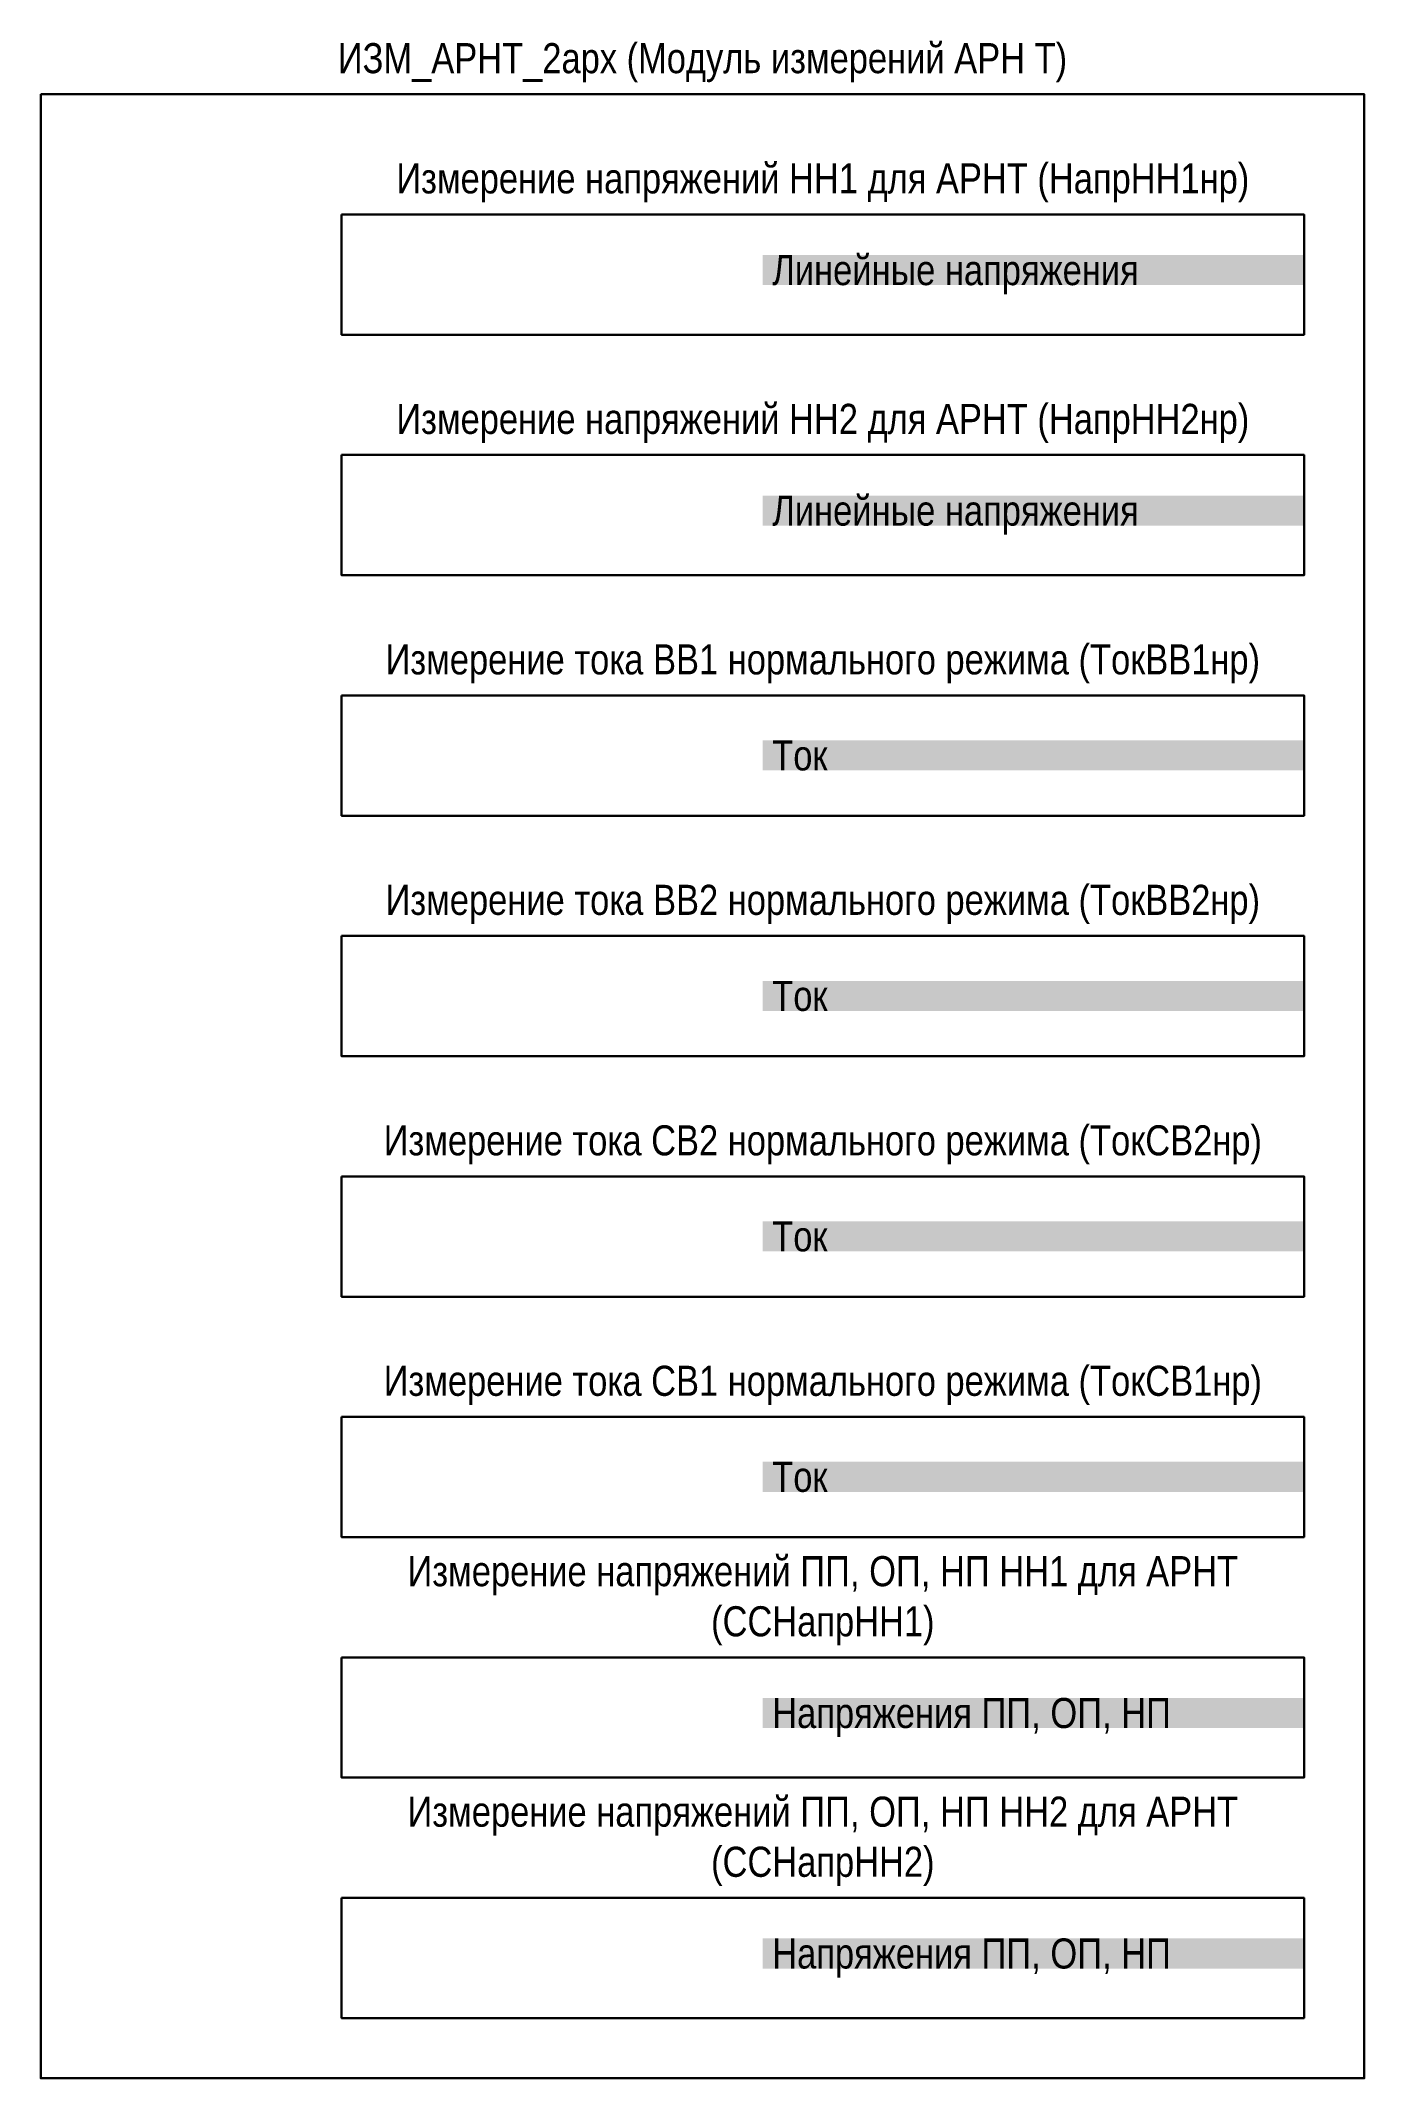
# Model space of a CAD drawing. Header units: millimetres. Extents: x -700 to 1485, y -575 to 9.
# Drawn here: x 320 to 430, y -165 to 4.5 of the extents above; entities that cross this region are included whole.
import ezdxf

# ---------------------------------------------------------------- set-up
doc = ezdxf.new("R2010")
doc.units = ezdxf.units.MM
doc.layers.add('Основная', color=7, linetype='Continuous', lineweight=30)
doc.styles.add('Narrow', font='ARIALN.TTF')

msp = doc.modelspace()

# ---------------------------------------------------------------- texts
at = {"layer": 'Основная', "char_height": 2.5, "attachment_point": 8, "style": 'Narrow'}
for s, insert, width in [('ИЗМ_АРНТ_2арх (Модуль измерений АРН Т)', (375, 1), 110), ('Измерение напряжений НН1 для АРНТ (НапрНН1нр)', (385, -9), 80), ('Измерение напряжений НН2 для АРНТ (НапрНН2нр)', (385, -29), 80), ('Измерение тока ВВ1 нормального режима (ТокВВ1нр)', (385, -49), 80), ('Измерение тока ВВ2 нормального режима (ТокВВ2нр)', (385, -69), 80), ('Измерение тока СВ2 нормального режима (ТокСВ2нр)', (385, -89), 80), ('Измерение тока СВ1 нормального режима (ТокСВ1нр)', (385, -109), 80), ('Измерение напряжений ПП, ОП, НП НН1 для АРНТ (ССНапрНН1)', (385, -129), 80), ('Измерение напряжений ПП, ОП, НП НН2 для АРНТ (ССНапрНН2)', (385, -149), 80)]:
    msp.add_mtext(s, dxfattribs=dict(at, insert=insert, width=width))
at = {"layer": 'Основная', "char_height": 2.5, "width": 45, "attachment_point": 4, "style": 'Narrow', "bg_fill": 1, "box_fill_scale": 1, "bg_fill_color": 9}
for s, insert in [(' Линейные напряжения', (380, -15)), (' Линейные напряжения', (380, -35)), (' Ток', (380, -55)), (' Ток', (380, -75)), (' Ток', (380, -95)), (' Ток', (380, -115)), (' Напряжения ПП, ОП, НП', (380, -135)), (' Напряжения ПП, ОП, НП', (380, -155))]:
    msp.add_mtext(s, dxfattribs=dict(at, insert=insert))

# ---------------------------------------------------------------- linework, layer by layer
at = {"layer": 'Основная'}
for points in [[(320, 0), (430, 0), (430, -165), (320, -165), (320, 0)], [(345, -10), (425, -10), (425, -20), (345, -20), (345, -10)], [(345, -30), (425, -30), (425, -40), (345, -40), (345, -30)], [(345, -50), (425, -50), (425, -60), (345, -60), (345, -50)], [(345, -70), (425, -70), (425, -80), (345, -80), (345, -70)], [(345, -90), (425, -90), (425, -100), (345, -100), (345, -90)], [(345, -110), (425, -110), (425, -120), (345, -120), (345, -110)], [(345, -130), (425, -130), (425, -140), (345, -140), (345, -130)], [(345, -150), (425, -150), (425, -160), (345, -160), (345, -150)]]:
    msp.add_lwpolyline(points, close=True, dxfattribs=at)

msp.set_redraw_order([(e.dxf.handle, doc.entitydb.next_handle()) for e in msp.query("TEXT MTEXT ATTDEF DIMENSION ARC_DIMENSION")])  # texts and dimensions are drawn at this point

doc.saveas('drawing.dxf')
